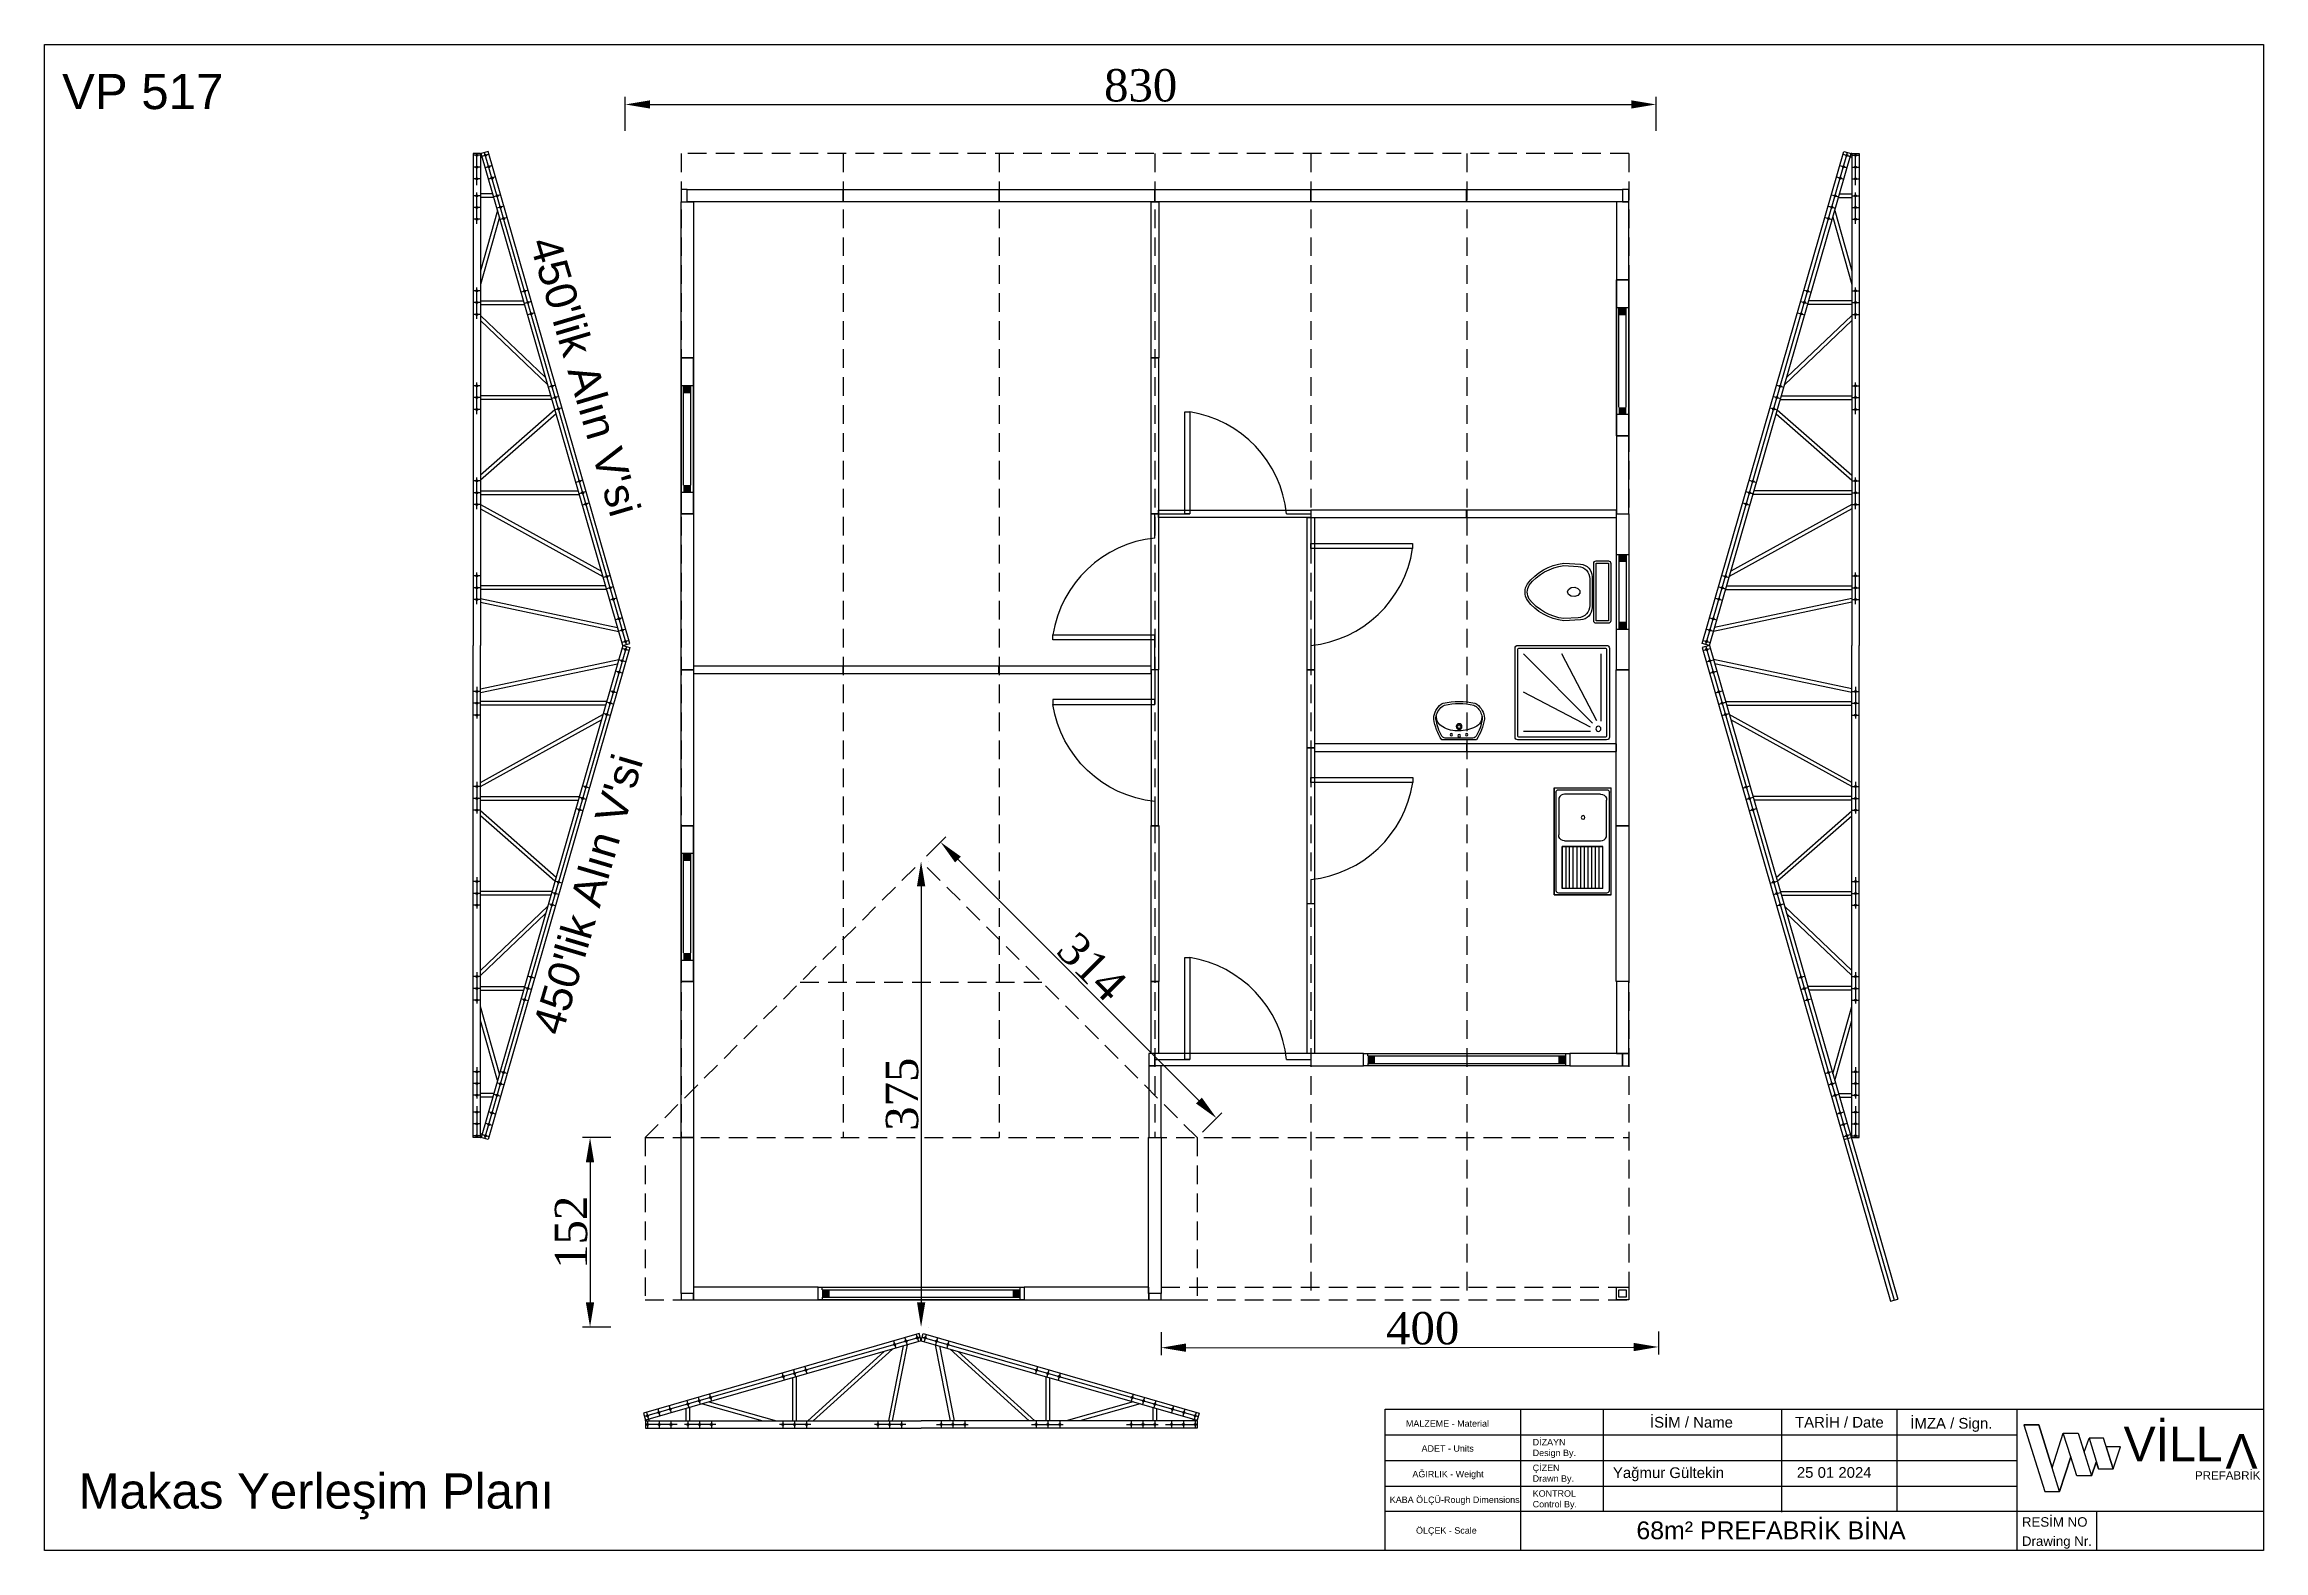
# Model space of a CAD drawing. Header units: millimetres. Extents: x 204298 to 220821, y -217696 to -203281.
# Drawn here: x 208136 to 209923, y -205803 to -204591 of the extents above; entities that cross this region are included whole.
import ezdxf
from ezdxf.enums import TextEntityAlignment as Align

# ---------------------------------------------------------------- set-up
doc = ezdxf.new("R2010")
doc.units = ezdxf.units.MM
doc.header["$MEASUREMENT"] = 0
doc.linetypes.add('DASHED', pattern=[0.75, 0.5, -0.25])
for name, color, linetype in [('1', 250, 'Continuous'), ('Block1', 255, 'Continuous'), ('DUVAR', 7, 'Continuous'), ('KAPI-PEN', 3, 'Continuous'), ('PANO', 11, 'Continuous'), ('TEFRIS', 4, 'Continuous'), ('ZEMİN', 191, 'Continuous'), ('ÖLÇÜLENDİRME', 121, 'Continuous')]:
    doc.layers.add(name, color=color, linetype=linetype)
doc.styles.add('133', font='times.ttf')
doc.styles.get("Standard").update_dxf_attribs({"font": 'arial.ttf'})
doc.dimstyles.new('MAKAS', dxfattribs={"dimscale": 20, "dimtxt": 1.3, "dimasz": 1, "dimexe": 0.3, "dimexo": 0.3, "dimgap": 0.1, "dimtad": 1, "dimrnd": 1, "dimzin": 12, "dimdsep": 46, "dimlunit": 6, "dimtxsty": '133', "dimcen": 0.8, "dimdle": 0.0005, "dimclrd": 4, "dimclre": 6, "dimclrt": 2, "dimazin": 3, "dimtfac": 1, "dimtmove": 0, "dimatfit": 2, "dimldrblk": 'DOTSMALL', "dimfxl": 0, "dimtolj": 1, "dimtzin": 0, "dimarcsym": 0})

msp = doc.modelspace()

# ---------------------------------------------------------------- texts
at = {"linetype": 'Continuous', "lineweight": 25}
for s, height, p in [('VP 517', 28.3356, (208150.207, -204643.358)), ('Makas Yerleşim Planı', 28.33561, (208163.539, -205769.696))]:
    msp.add_text(s, height=height, dxfattribs=at).set_placement(p)
for rotation, p in [(286.480614, (208526.422, -204750.707)), (73.519386, (208552.446, -205390.028))]:
    msp.add_text("450'lik Alın V'si", height=24.93533, rotation=rotation, dxfattribs=at).set_placement(p)
at = {"attachment_point": 1}
for s, insert, char_height in [('{\\f@Arial Unicode MS|b0|i0|c162|p34;VİLL}', (209809.989, -205703.835), 27.72), ('{\\f@Arial Unicode MS|b0|i0|c162|p34;PREFABRİK}', (209867.451, -205739.638), 6.6528)]:
    msp.add_mtext_dynamic_manual_height_columns(s, width=1137.80697, gutter_width=12.5, heights=[297.917], dxfattribs=dict(at, insert=insert, char_height=char_height))
at = {"insert": (209917.825, -205737.487), "char_height": 27.72, "attachment_point": 1, "rotation": 180}
msp.add_mtext_dynamic_manual_height_columns('{\\f@Arial Unicode MS|b0|i0|c162|p34;V}', width=1137.80697, gutter_width=12.5, heights=[297.917], dxfattribs=at)
at = {"layer": '1', "color": 0, "lineweight": 25}
for s, height, p in [('MALZEME - Material', 5.16141, (209232.136, -205703.777)), ('İSİM / Name', 8.60235, (209428.675, -205704.473)), ('TARİH / Date', 8.60235, (209545.421, -205704.465)), ('İMZA / Sign.', 8.60235, (209638.239, -205705.334)), ('ADET - Units', 5.16141, (209244.765, -205723.845)), ('DİZAYN', 5.1614, (209334.227, -205718.814)), ('Design By.', 5.1614, (209334.227, -205727.416)), ('AĞIRLIK - Weight', 5.16141, (209237.387, -205744.49)), ('ÇİZEN', 5.1614, (209334.227, -205739.459)), ('Yağmur Gültekin', 8.60235, (209398.828, -205745.086)), ('KABA ÖLÇÜ-Rough Dimensions', 5.16141, (209219.153, -205765.136)), ('Drawn By.', 5.1614, (209334.227, -205748.062)), ('KONTROL', 5.1614, (209334.227, -205760.105)), ('Control By.', 5.16141, (209334.227, -205768.707)), ('RESİM NO', 7.6465, (209728.118, -205784.263)), ('ÖLÇEK - Scale', 5.16141, (209240.302, -205789.863)), ('Drawing Nr.', 7.64653, (209728.118, -205799.661))]:
    msp.add_text(s, height=height, dxfattribs=at).set_placement(p)
msp.add_text('25 01 2024', height=8.6024, dxfattribs=at).set_placement((209607.052, -205744.902), align=Align.RIGHT)
msp.add_text('68m² PREFABRİK BİNA', height=14.31952, dxfattribs=at).set_placement((209526.105, -205794.317), align=Align.CENTER)

# ---------------------------------------------------------------- blocks, each defined once
blk = doc.blocks.new('110')
blk.add_lwpolyline([(74265.2, -40100.5), (74265.2, -40226), (74275.2, -40226), (74275.2, -40100.5)], close=True)
blk = doc.blocks.new('jyt')
at = {"layer": 'PANO', "color": 1}
for p, q in [((-19934.2, -6827.4), (-19934.2, -6747.4)), ((-19928.2, -6827.4), (-19928.2, -6747.4))]:
    blk.add_line(p, q, dxfattribs=at)
for points in [[(-19926.2, -6747.4), (-19936.2, -6747.4)], [(-19926.2, -6833.4), (-19936.2, -6833.4)]]:
    blk.add_lwpolyline(points, dxfattribs=at)
for points in [[(-19928.2, -6747.4), (-19928.2, -6753.4), (-19934.2, -6747.4), (-19934.2, -6753.4)], [(-19928.2, -6833.4), (-19928.2, -6827.4), (-19934.2, -6833.4), (-19934.2, -6827.4)]]:
    blk.add_solid(points, dxfattribs=at)
blk = doc.blocks.new('jsrfg')
at = {"layer": 'PANO', "color": 1}
for p, q in [((-19485.5, -7182.8), (-19485.5, -7242.8)), ((-19479.5, -7182.8), (-19479.5, -7242.8))]:
    blk.add_line(p, q, dxfattribs=at)
for points in [[(-19487.5, -7182.8), (-19477.5, -7182.8)], [(-19487.5, -7242.8), (-19477.5, -7242.8)]]:
    blk.add_lwpolyline(points, dxfattribs=at)
for points in [[(-19485.5, -7182.8), (-19485.5, -7188.8), (-19479.5, -7182.8), (-19479.5, -7188.8)], [(-19485.5, -7242.8), (-19485.5, -7236.8), (-19479.5, -7242.8), (-19479.5, -7236.8)]]:
    blk.add_solid(points, dxfattribs=at)
blk = doc.blocks.new('113')
for points in [[(74265.2, -40728), (74265.2, -40853.5), (74275.2, -40853.5), (74275.2, -40728)], [(74265.2, -40728), (74265.2, -40853.5), (74275.2, -40853.5), (74275.2, -40728)], [(74275.2, -40853.5), (74275.2, -40728), (74265.2, -40728), (74265.2, -40853.5)]]:
    blk.add_lwpolyline(points, close=True)
at = {"layer": 'KAPI-PEN'}
for points in [[(74270.2, -40728), (74270.2, -40756)], [(74270.2, -40834), (74270.2, -40853.5)]]:
    blk.add_lwpolyline(points, dxfattribs=at)
blk.add_lwpolyline([(74270.2, -40834, -0.341049), (74188.2, -40756), (74270.2, -40756), (74270.2, -40752), (74188.2, -40752), (74188.2, -40756)], format="xyb", dxfattribs=at)
blk = doc.blocks.new('gfj')
at = {"layer": 'Block1', "color": 1}
for p, q in [((-3418.2, -20535), (-3418.2, -20533)), ((-3418.2, -20541), (-3418.2, -20543))]:
    blk.add_line(p, q, dxfattribs=at)
at = {"layer": 'PANO', "color": 1}
for p, q in [((-3418.2, -20535), (-3258.7, -20535)), ((-3418.2, -20541), (-3258.7, -20541))]:
    blk.add_line(p, q, dxfattribs=at)
blk.add_lwpolyline([(-3258.7, -20543), (-3258.7, -20533)], dxfattribs=at)
for points in [[(-3418.2, -20541), (-3412.2, -20541), (-3418.2, -20535), (-3412.2, -20535)], [(-3258.7, -20541), (-3264.7, -20541), (-3258.7, -20535), (-3264.7, -20535)]]:
    blk.add_solid(points, dxfattribs=at)
blk = doc.blocks.new('D')
blk.add_lwpolyline([(69161.3, -39614.6), (69286.8, -39614.6), (69286.8, -39608.6), (69161.3, -39608.6)], close=True)
blk = doc.blocks.new('KAPI')
for points in [[(68907.3, -39991.1), (68907.3, -40116.6), (68913.3, -40116.6), (68913.3, -39991.1)], [(68907.3, -39991.1), (68907.3, -40116.6), (68913.3, -40116.6), (68913.3, -39991.1)], [(68913.3, -40116.6), (68913.3, -39991.1), (68907.3, -39991.1), (68907.3, -40116.6)]]:
    blk.add_lwpolyline(points, close=True)
at = {"layer": 'KAPI-PEN'}
for points in [[(68910.3, -39991.1), (68910.3, -40019.1)], [(68910.3, -40097.1), (68910.3, -40116.6)]]:
    blk.add_lwpolyline(points, dxfattribs=at)
blk.add_lwpolyline([(68910.3, -40097.1, -0.341049), (68828.3, -40019.1), (68910.3, -40019.1), (68910.3, -40015.1), (68828.3, -40015.1), (68828.3, -40019.1)], format="xyb", dxfattribs=at)
blk = doc.blocks.new('EVYE')
at = {"layer": 'TEFRIS'}
for p, q in [((-45.2, 24.7), (40.8, 24.7)), ((-45.2, 24.7), (-45.2, -21.3)), ((-41.7, 23.2), (37.3, 23.2)), ((-35.4, 21, -1.5), (-7.4, 21, -1.5)), ((35.8, 18.1, -1.7), (1.9, 18.1, -1.7)), ((1.9, 18.1, -1.7), (1.9, -14.6, -1.7)), ((35.8, -14.6, -1.7), (35.8, 18.1, -1.7)), ((40.8, 24.7), (40.8, -21.3)), ((-40.2, -12.8, -1.5), (-40.2, 16.2, -1.5)), ((35.8, 15.1, -1.7), (1.9, 15.1, -1.7)), ((35.8, 12.2, -1.7), (1.9, 12.2, -1.7)), ((35.8, 9.2, -1.7), (1.9, 9.2, -1.7)), ((35.8, 6.2, -1.7), (1.9, 6.2, -1.7)), ((35.8, 3.2, -1.7), (1.9, 3.2, -1.7)), ((35.8, 0.3, -1.7), (1.9, 0.3, -1.7)), ((35.8, -2.7, -1.7), (1.9, -2.7, -1.7)), ((35.8, -5.7, -1.7), (1.9, -5.7, -1.7)), ((35.8, -8.6, -1.7), (1.9, -8.6, -1.7)), ((35.8, -11.6, -1.7), (1.9, -11.6, -1.7)), ((35.8, -14.6, -1.7), (1.9, -14.6, -1.7)), ((40.8, -21.3), (-45.2, -21.3)), ((37.3, -19.8), (-41.8, -19.8))]:
    blk.add_line(p, q, dxfattribs=at)
blk.add_circle((-21.4, 1.3, -4.5), 1.49, dxfattribs=at)
for points, invisible_edges in [([(-35.4, 21, -1.5), (-80.6, 20.6, -1.5), (-36.9, 20.8, -1.5)], 3), ([(-36.9, 20.8, -1.5), (-80.6, 20.6, -1.5), (-38.2, 20.1, -1.5)], 3), ([(-38.2, -16.7, -1.5), (-79.5, 21.7, -1.5), (-39.3, -15.6, -1.5)], 3), ([(-39.3, -15.6, -1.5), (-79.5, 21.7, -1.5), (-40, -14.3, -1.5)], 3), ([(-40, -14.3, -1.5), (-79.5, 21.7, -1.5), (-40.2, -12.8, -1.5)], 3), ([(-38.2, 20.1, -1.5), (-79.5, -18.3, -1.5), (-39.3, 19, -1.5)], 3), ([(-39.3, 19, -1.5), (-79.5, -18.3, -1.5), (-40, 17.7, -1.5)], 3), ([(37.3, 23.2), (40.8, 24.7), (-45.2, 24.7)], 13), ([(37.3, 23.2), (-45.2, 24.7), (37.3, 23.2)], 3), ([(-45.2, 24.7), (-41.7, 23.2), (37.3, 23.2)], 13), ([(-43.6, 22), (-45.2, 24.7), (-43.1, 22.6)], 3), ([(-43.7, -17.8), (-45.2, 24.7), (-43.7, 21.2)], 3), ([(-43.1, 22.6), (-45.2, 24.7), (-42.5, 23)], 3), ([(-42.5, 23), (-45.2, 24.7), (-41.8, 23.2)], 3), ([(-43.7, 21.2), (-45.2, 24.7), (-43.7, 21.2)], 3), ([(-43.7, 21.2), (-45.2, 24.7), (-43.6, 22)], 3), ([(-43.7, -17.8), (-45.2, 24.7), (-43.7, -17.8)], 3), ([(-41.8, 23.2), (40.8, 24.7), (-41.7, 23.2)], 3), ([(-7.4, 21, -1.5), (37.8, 20.6, -1.5), (-5.9, 20.8, -1.5)], 3), ([(-5.9, 20.8, -1.5), (37.8, 20.6, -1.5), (-4.6, 20.1, -1.5)], 3), ([(-4.6, -16.7, -1.5), (36.7, 21.7, -1.5), (-3.5, -15.6, -1.5)], 3), ([(-4.6, 20.1, -1.5), (36.7, -18.3, -1.5), (-3.5, 19, -1.5)], 3), ([(-3.5, -15.6, -1.5), (36.7, 21.7, -1.5), (-2.9, -14.3, -1.5)], 3), ([(-3.5, 19, -1.5), (36.7, -18.3, -1.5), (-2.9, 17.7, -1.5)], 3), ([(-2.9, -14.3, -1.5), (36.7, 21.7, -1.5), (-2.6, -12.8, -1.5)], 3), ([(-2.6, -12.8, -1.5), (36.7, 21.7, -1.5), (-2.6, 16.2, -1.5)], 3), ([(1.9, -14.6, -1.7), (1.9, 18.1, -1.7), (35.8, 18.1, -1.7)], 12), ([(38.1, 23), (40.8, 24.7), (37.3, 23.2)], 3), ([(38.7, 22.6), (40.8, 24.7), (38.1, 23)], 3), ([(39.1, 22), (40.8, 24.7), (38.7, 22.6)], 3), ([(39.3, 21.2), (40.8, 24.7), (39.1, 22)], 3), ([(39.3, -17.8), (40.8, -21.3), (40.8, 24.7)], 13), ([(39.3, -17.8), (40.8, 24.7), (39.3, -17.8)], 3), ([(39.3, -17.8), (40.8, 24.7), (39.3, 21.2)], 3), ([(39.3, 21.2), (40.8, 24.7), (39.3, 21.2)], 3), ([(-40, 17.7, -1.5), (-79.5, -18.3, -1.5), (-40.2, 16.2, -1.5)], 3), ([(-2.9, 17.7, -1.5), (36.7, -18.3, -1.5), (-2.6, 16.2, -1.5)], 3), ([(-36.9, -17.4, -1.5), (-80.6, -17.2, -1.5), (-38.2, -16.7, -1.5)], 3), ([(-35.4, -17.6, -1.5), (-80.6, -17.2, -1.5), (-36.9, -17.4, -1.5)], 3), ([(-43.6, -18.6), (-45.2, -21.3), (-43.7, -17.8)], 3), ([(-35.4, -17.6, -1.5), (37.7, -17.6, -1.5), (-7.4, -17.6, -1.5)], 3), ([(-7.4, -17.6, -1.5), (37.8, -17.2, -1.5), (-5.9, -17.4, -1.5)], 3), ([(-5.9, -17.4, -1.5), (37.8, -17.2, -1.5), (-4.6, -16.7, -1.5)], 3), ([(39.1, -18.6), (40.8, -21.3), (39.3, -17.8)], 3), ([(-43.1, -19.2), (-45.2, -21.3), (-43.6, -18.6)], 3), ([(-42.5, -19.6), (-45.2, -21.3), (-43.1, -19.2)], 3), ([(-41.8, -19.8), (-45.2, -21.3), (-42.5, -19.6)], 3), ([(-41.7, -19.8), (-45.2, -21.3), (-41.8, -19.8)], 3), ([(37.3, -19.8), (40.8, -21.3), (38.1, -19.6)], 3), ([(37.3, -19.8), (40.8, -21.3), (37.3, -19.8)], 3), ([(38.1, -19.6), (40.8, -21.3), (38.7, -19.2)], 3), ([(38.7, -19.2), (40.8, -21.3), (39.1, -18.6)], 3)]:
    blk.add_3dface(points, dxfattribs=dict(at, invisible_edges=invisible_edges))
blk = doc.blocks.new('DUS')
at = {"layer": 'TEFRIS'}
for p, q in [((-1.6, 0.7), (-73.1, 0.7)), ((-75.3, -1.6), (-75.3, -73.1)), ((-73.1, -2.4), (-73.1, -72.3)), ((-2.4, -1.6), (-72.3, -1.6)), ((-14.5, -6.2), (-68.5, -6.2)), ((-14.6, -9.6), (-68.5, -37.7)), ((-12.9, -12.9), (-68.5, -68.5)), ((-9.6, -14.6), (-37.7, -68.5)), ((-6.2, -68.5), (-6.2, -14.5)), ((-1.6, -72.3), (-1.6, -2.4)), ((0.7, -73.1), (0.7, -1.6)), ((-73.1, -75.3), (-1.6, -75.3)), ((-72.3, -73.1), (-2.4, -73.1))]:
    blk.add_line(p, q, dxfattribs=at)
blk.add_circle((-8.2, -8.2), 2.03, dxfattribs=at)
for centre, radius, start, end in [((-73.1, -1.6), 2.28, 90, 180), ((-1.6, -1.6), 2.28, 0, 90), ((-72.3, -2.4), 0.76, 90, 180), ((-2.4, -2.4), 0.76, 360, 90), ((-73.1, -73.1), 2.28, 180, 270), ((-72.3, -72.3), 0.76, 180, 270), ((-2.4, -72.3), 0.76, 270, 0), ((-1.6, -73.1), 2.28, 270, 360)]:
    blk.add_arc(centre, radius, start, end, dxfattribs=at)
blk = doc.blocks.new('KLOZET')
at = {"layer": 'TEFRIS'}
for p, q in [((-15, 12.4), (-13.8, 12.4)), ((-15, -12.4), (-13.8, -12.4))]:
    blk.add_line(p, q, dxfattribs=at)
for points in [[(-67.2, -6.6, 0.199825), (-37.9, -23.2), (-24.4, -22.4, 0.397632), (-15, -12.4), (-15, 12.4, 0.397632), (-24.4, 22.4), (-37.9, 23.2, 0.199825), (-67.2, 6.6, 0.284389)], [(-37.8, -21.3), (-26.4, -20.7, 0.398989), (-16.9, -10.7), (-16.9, 10.7, 0.398989), (-26.4, 20.7), (-37.8, 21.3, 0.197715), (-65.7, 5.6, 0.284389), (-65.7, -5.6, 0.197715)], [(-2, -25.1, 0.414214), (0, -23.1), (0, 23.1, 0.414214), (-2, 25.1), (-11.8, 25.1, 0.414214), (-13.8, 23.1), (-13.8, -23.1, 0.414214), (-11.8, -25.1)]]:
    blk.add_lwpolyline(points, format="xyb", close=True, dxfattribs=at)
blk.add_lwpolyline([(-11.9, -23.2), (-1.9, -23.2), (-1.9, 23.2), (-11.9, 23.2)], close=True, dxfattribs=at)
at = {"layer": 'TEFRIS', "linetype": 'Continuous'}
blk.add_polyline3d([(-35, -0.1, 0), (-34.2, -2.2, 0), (-32, -3.6, 0), (-29.1, -3.9, 0), (-26.5, -3, 0), (-24.9, -1.2, 0), (-24.9, 0.9, 0), (-26.5, 2.7, 0), (-29.1, 3.6, 0), (-32, 3.3, 0), (-34.2, 1.9, 0), (-35, -0.1, 0)], dxfattribs=at)
blk = doc.blocks.new('LAVABO')
at = {"layer": 'TEFRIS'}
for points in [[(13.9, 0, 0.112842), (20.4, 16.5, 0.051406), (20.4, 17.4, 0.218961), (14.4, 28.5, 0.113197), (12.7, 29.3, 0.122001), (-12.7, 29.3, 0.113197), (-14.4, 28.5, 0.218961), (-20.4, 17.4, 0.051406), (-20.4, 16.5, 0.112842), (-13.9, 0)], [(10, 1.2, 0.248162), (13.8, 2.8, 0.097547), (18.6, 16.6, 0.057084), (18.6, 17.5, 0.205938), (13.7, 26.7, 0.12541), (11.8, 27.7, 0.11725), (-11.8, 27.7, 0.12541), (-13.7, 26.7, 0.174088), (-18.3, 19.3, 0.114282), (-18.6, 16.6, 0.097547), (-13.8, 2.8, 0.248162), (-10, 1.2)]]:
    blk.add_lwpolyline(points, format="xyb", close=True, dxfattribs=at)
blk.add_lwpolyline([(-18.3, 19.3, 0.321438), (-13.2, 10.3, 0.098457), (0, 7.1, 0.139763), (13.2, 10.3, 0.277065), (18.3, 19.3)], format="xyb", dxfattribs=at)
for centre, radius in [((-6.2, 4), 0.923), ((0, 10.5), 2.31), ((0, 10.5), 1.42), ((0, 3.2), 1.08), ((6.2, 4), 0.923)]:
    blk.add_circle(centre, radius, dxfattribs=at)
blk = doc.blocks.new('*D7383')
at = {"layer": 'Defpoints', "color": 0}
for p in [(209433.6, -204639.6), (208603.6, -204666.9), (209433.6, -204666.9)]:
    blk.add_point(p, dxfattribs=at)
at = {"layer": 'DUVAR', "color": 6, "lineweight": -2}
for p, q in [((208603.6, -204660.9), (208603.6, -204633.6)), ((209433.6, -204660.9), (209433.6, -204633.6))]:
    blk.add_line(p, q, dxfattribs=at)
at = {"layer": 'DUVAR', "color": 4, "lineweight": -2}
blk.add_line((208623.6, -204639.6), (209413.6, -204639.6), dxfattribs=at)
at = {"layer": 'DUVAR', "color": 4}
for points in [[(208623.6, -204636.3), (208623.6, -204642.9), (208603.6, -204639.6)], [(209413.6, -204642.9), (209413.6, -204636.3), (209433.6, -204639.6)]]:
    blk.add_solid(points, dxfattribs=at)
at = {"layer": 'DUVAR', "color": 2, "insert": (209018.6, -204624.4), "char_height": 26, "attachment_point": 5, "style": '133'}
blk.add_mtext('\\A1;830', dxfattribs=at)
blk = doc.blocks.new('_DotSmall')
at = {"color": 0, "linetype": 'ByBlock', "const_width": 0.5}
blk.add_lwpolyline([(-0.0625, 0, 1), (0.0625, 0, 1)], format="xyb", close=True, dxfattribs=at)
blk = doc.blocks.new('*D7384')
at = {"layer": 'Defpoints', "color": 0}
for p in [(208841.8, -205248.8), (209079.7, -205455.5), (209064.1, -205471.1)]:
    blk.add_point(p, dxfattribs=at)
at = {"layer": 'DUVAR', "color": 6, "lineweight": -2}
for p, q in [((208846.1, -205244.6), (208861.7, -205229)), ((209068.3, -205466.8), (209083.9, -205451.2))]:
    blk.add_line(p, q, dxfattribs=at)
at = {"layer": 'DUVAR', "color": 4, "lineweight": -2}
blk.add_line((208871.6, -205247.3), (209065.5, -205441.3), dxfattribs=at)
at = {"layer": 'DUVAR', "color": 4}
for points in [[(208873.9, -205245), (208869.2, -205249.7), (208857.4, -205233.2)], [(209063.2, -205443.7), (209067.9, -205439), (209079.7, -205455.5)]]:
    blk.add_solid(points, dxfattribs=at)
at = {"layer": 'DUVAR', "color": 2, "insert": (208979.3, -205333.6), "char_height": 26, "attachment_point": 5, "rotation": 315, "style": '133'}
blk.add_mtext('\\A1;314', dxfattribs=at)
blk = doc.blocks.new('*D7385')
at = {"layer": 'Defpoints', "color": 0}
for p in [(208841.8, -205248.8), (208841.8, -205623.6), (208841.8, -205623.6)]:
    blk.add_point(p, dxfattribs=at)
at = {"layer": 'DUVAR', "color": 6, "lineweight": -2}
for p, q in [((208847.8, -205248.8), (208847.8, -205248.8)), ((208847.8, -205623.6), (208847.8, -205623.6))]:
    blk.add_line(p, q, dxfattribs=at)
at = {"layer": 'DUVAR', "color": 4, "lineweight": -2}
blk.add_line((208841.8, -205268.8), (208841.8, -205603.6), dxfattribs=at)
at = {"layer": 'DUVAR', "color": 4}
for points in [[(208845.2, -205268.8), (208838.5, -205268.8), (208841.8, -205248.8)], [(208838.5, -205603.6), (208845.2, -205603.6), (208841.8, -205623.6)]]:
    blk.add_solid(points, dxfattribs=at)
at = {"layer": 'DUVAR', "color": 2, "insert": (208826.6, -205436.2), "char_height": 26, "attachment_point": 5, "rotation": 90, "style": '133'}
blk.add_mtext('\\A1;375', dxfattribs=at)
blk = doc.blocks.new('*D7386')
at = {"layer": 'Defpoints', "color": 0}
for p in [(208598.1, -205471.1), (208575.3, -205623.6), (208598.1, -205623.6)]:
    blk.add_point(p, dxfattribs=at)
at = {"layer": 'DUVAR', "color": 6, "lineweight": -2}
for p, q in [((208592.1, -205471.1), (208569.3, -205471.1)), ((208592.1, -205623.6), (208569.3, -205623.6))]:
    blk.add_line(p, q, dxfattribs=at)
at = {"layer": 'DUVAR', "color": 4, "lineweight": -2}
blk.add_line((208575.3, -205491.1), (208575.3, -205603.6), dxfattribs=at)
at = {"layer": 'DUVAR', "color": 4}
for points in [[(208578.6, -205491.1), (208571.9, -205491.1), (208575.3, -205471.1)], [(208571.9, -205603.6), (208578.6, -205603.6), (208575.3, -205623.6)]]:
    blk.add_solid(points, dxfattribs=at)
at = {"layer": 'DUVAR', "color": 2, "insert": (208560.1, -205547.3), "char_height": 26, "attachment_point": 5, "rotation": 90, "style": '133'}
blk.add_mtext('\\A1;152', dxfattribs=at)
blk = doc.blocks.new('*D7387')
at = {"layer": 'Defpoints', "color": 0}
for p in [(209035.1, -205621.7), (209435.4, -205621.1), (209435.4, -205639.6)]:
    blk.add_point(p, dxfattribs=at)
at = {"layer": 'DUVAR', "color": 6, "lineweight": -2}
for p, q in [((209035.1, -205627.7), (209035.1, -205646.2)), ((209435.4, -205627.1), (209435.5, -205645.6))]:
    blk.add_line(p, q, dxfattribs=at)
at = {"layer": 'DUVAR', "color": 4, "lineweight": -2}
blk.add_line((209055.1, -205640.2), (209415.4, -205639.7), dxfattribs=at)
at = {"layer": 'DUVAR', "color": 4}
for points in [[(209055.1, -205636.8), (209055.1, -205643.5), (209035.1, -205640.2)], [(209415.4, -205643), (209415.4, -205636.3), (209435.4, -205639.6)]]:
    blk.add_solid(points, dxfattribs=at)
at = {"layer": 'DUVAR', "color": 2, "insert": (209245.7, -205624.7), "char_height": 26, "attachment_point": 5, "rotation": 0.0789, "style": '133'}
blk.add_mtext('\\A1;400', dxfattribs=at)

# ---------------------------------------------------------------- dimensions: what is measured, and where the dimension line sits
at = {"layer": 'DUVAR', "color": 1}
for p1, p2, distance, picture, middle in [((208603.571, -204666.946), (209433.571, -204666.946), 27.357, '*D7383', (209018.571, -204624.394)), ((208841.821, -205248.81), (209064.071, -205471.06), 22.066, '*D7384', (208979.294, -205333.588)), ((208841.821, -205248.81), (208841.821, -205623.56), 0, '*D7385', (208826.587, -205436.185)), ((208598.111, -205471.06), (208598.111, -205623.56), -22.845, '*D7386', (208560.071, -205547.31))]:
    dim = msp.add_aligned_dim(p1=p1, p2=p2, distance=distance, dimstyle='MAKAS', dxfattribs=at)
    dim.commit()
    dim.dimension.update_dxf_attribs({"geometry": picture, "text_midpoint": middle})
dim = msp.add_linear_dim(base=(209435.442, -205639.645), p1=(209035.071, -205621.699), p2=(209435.417, -205621.148), angle=0.078883, dimstyle='MAKAS', dxfattribs=at)
dim.commit()
dim.dimension.update_dxf_attribs({"geometry": '*D7387', "text_midpoint": (209245.762, -205639.906), "dimtype": 161})

# ---------------------------------------------------------------- linework, layer by layer
at = {"linetype": 'Continuous', "lineweight": 25}
msp.add_line((209922.706, -205772.148), (209215.402, -205772.148), dxfattribs=at)
at = {"color": 254, "linetype": 'Continuous', "lineweight": 25, "ltscale": 1}
for p, q in [((209922.706, -205772.148), (209723.896, -205772.148)), ((209788.168, -205772.148), (209788.168, -205803.483))]:
    msp.add_line(p, q, dxfattribs=at)
at = {"color": 2}
for points in [[(209922.706, -205803.483), (208135.971, -205803.483), (208135.971, -204591.282), (209922.706, -204591.282)], [(209215.402, -205689.566), (209922.706, -205689.566), (209922.706, -205803.483), (209215.402, -205803.483)]]:
    msp.add_lwpolyline(points, close=True, dxfattribs=at)
for points in [[(209411.571, -204780.81), (209411.571, -204718.06), (209401.571, -204718.06), (209401.571, -204780.81)], [(209401.571, -204906.31), (209401.571, -204780.81), (209411.571, -204780.81), (209411.571, -204906.31)], [(209401.571, -204906.31), (209401.571, -204780.81), (209411.571, -204780.81), (209411.571, -204906.31)], [(209401.571, -204906.31), (209401.571, -204780.81), (209411.571, -204780.81), (209411.571, -204906.31)], [(209411.571, -204906.31), (209411.571, -204780.81), (209401.571, -204780.81), (209401.571, -204906.31)], [(208648.571, -204969.06), (208648.571, -204843.56), (208658.571, -204843.56), (208658.571, -204969.06)], [(208648.571, -204969.06), (208648.571, -204843.56), (208658.571, -204843.56), (208658.571, -204969.06)], [(208648.571, -204969.06), (208648.571, -204843.56), (208658.571, -204843.56), (208658.571, -204969.06)], [(208658.571, -204969.06), (208658.571, -204843.56), (208648.571, -204843.56), (208648.571, -204969.06)], [(209411.571, -204969.06), (209411.571, -204906.31), (209401.571, -204906.31), (209401.571, -204969.06)], [(209033.053, -204966.06), (209155.571, -204966.06), (209155.571, -204972.06), (209033.053, -204972.06)], [(209033.053, -204966.06), (209155.571, -204966.06), (209155.571, -204972.06), (209033.053, -204972.06)], [(209155.571, -204972.06), (209033.053, -204972.06), (209033.053, -204966.06), (209155.571, -204966.06)], [(209158.571, -204972.06), (209158.571, -205094.56), (209152.571, -205094.56), (209152.571, -204972.06)], [(209158.571, -204972.06), (209158.571, -205094.56), (209152.571, -205094.56), (209152.571, -204972.06)], [(209152.571, -205094.56), (209152.571, -204972.06), (209158.571, -204972.06), (209158.571, -205094.56)], [(209281.071, -204972.06), (209401.571, -204972.06), (209401.571, -204966.06), (209281.071, -204966.06)], [(209411.571, -204969.06), (209411.571, -205094.56), (209401.571, -205094.56), (209401.571, -204969.06)], [(209401.571, -205094.56), (209401.571, -204969.06), (209411.571, -204969.06), (209411.571, -205094.56)], [(208658.571, -205097.56), (208779.071, -205097.56), (208779.071, -205091.56), (208658.571, -205091.56)], [(208904.571, -205097.56), (209027.071, -205097.56), (209027.071, -205091.56), (208904.571, -205091.56)], [(209158.571, -205094.56), (209158.571, -205157.31), (209152.571, -205157.31), (209152.571, -205094.56)], [(209158.571, -205160.31), (209281.071, -205160.31), (209281.071, -205154.31), (209158.571, -205154.31)], [(209281.071, -205160.31), (209401.571, -205160.31), (209401.571, -205154.31), (209281.071, -205154.31)], [(208648.571, -205345.56), (208648.571, -205220.06), (208658.571, -205220.06), (208658.571, -205345.56)], [(208648.571, -205345.56), (208648.571, -205220.06), (208658.571, -205220.06), (208658.571, -205345.56)], [(208648.571, -205345.56), (208648.571, -205220.06), (208658.571, -205220.06), (208658.571, -205345.56)], [(208658.571, -205345.56), (208658.571, -205220.06), (208648.571, -205220.06), (208648.571, -205345.56)], [(209158.571, -205282.81), (209158.571, -205403.31), (209152.571, -205403.31), (209152.571, -205282.81)], [(209033.071, -205345.56), (209033.071, -205403.31), (209027.071, -205403.31), (209027.071, -205345.56)], [(209411.571, -205403.31), (209411.571, -205345.56), (209401.571, -205345.56), (209401.571, -205403.31)], [(209035.071, -205471.06), (209035.071, -205413.31), (209025.071, -205413.31), (209025.071, -205471.06)], [(209155.571, -205413.31), (209198.071, -205413.31), (209198.071, -205403.31), (209155.571, -205403.31)], [(209364.071, -205413.31), (209198.071, -205413.31), (209198.071, -205403.31), (209364.071, -205403.31)], [(209364.071, -205413.31), (209406.571, -205413.31), (209406.571, -205403.31), (209364.071, -205403.31)], [(208658.571, -205601.56), (208758.821, -205601.56), (208758.821, -205591.56), (208658.571, -205591.56)], [(208924.821, -205601.56), (208758.821, -205601.56), (208758.821, -205591.56), (208924.821, -205591.56)], [(208924.821, -205601.56), (209025.071, -205601.56), (209025.071, -205591.56), (208924.821, -205591.56)]]:
    msp.add_lwpolyline(points, close=True)
msp.add_lwpolyline([(209729.644, -205702.188), (209746.545, -205755.851), (209758.314, -205755.851), (209741.691, -205702.188), (209729.644, -205702.188), (209741.691, -205702.188), (209752.475, -205737.003), (209761.403, -205708.899), (209773.465, -205708.899), (209784.204, -205743.299), (209772.288, -205743.299), (209767.419, -205727.911), (209758.314, -205755.851), (209767.419, -205727.911), (209761.403, -205708.899), (209773.465, -205708.899), (209778.301, -205724.39), (209782.144, -205713.016), (209789.646, -205737.566), (209788.005, -205732.195), (209784.204, -205743.299), (209788.005, -205732.195), (209789.646, -205737.566), (209801.709, -205737.566), (209807.446, -205719.925), (209796.001, -205719.925), (209801.709, -205737.566), (209793.765, -205713.016), (209782.144, -205713.016)])
at = {"layer": '1', "color": 7, "linetype": 'Continuous', "lineweight": 25, "ltscale": 1}
for p, q in [((209324.651, -205803.483), (209324.651, -205689.566)), ((209723.896, -205689.566), (209723.896, -205803.483))]:
    msp.add_line(p, q, dxfattribs=at)
at = {"layer": '1', "color": 254, "linetype": 'Continuous', "lineweight": 25, "ltscale": 1, "flags": 128}
for points in [[(209390.89, -205689.566), (209390.89, -205772.148), (209390.89, -205772.148)], [(209534.527, -205689.566), (209534.527, -205772.675)], [(209627.454, -205689.566), (209627.454, -205772.148)]]:
    msp.add_lwpolyline(points, dxfattribs=at)
at = {"layer": '1', "color": 255, "linetype": 'Continuous', "lineweight": 25, "ltscale": 1, "flags": 128}
for points in [[(209215.402, -205710.211), (209390.89, -205710.211), (209534.527, -205710.211), (209593.045, -205710.211), (209723.896, -205710.211)], [(209215.402, -205730.857), (209390.89, -205730.857), (209534.527, -205730.857), (209593.045, -205730.857), (209723.896, -205730.857)], [(209215.402, -205751.503), (209390.89, -205751.503), (209534.527, -205751.503), (209593.045, -205751.503), (209723.896, -205751.503)]]:
    msp.add_lwpolyline(points, dxfattribs=at)
at = {"layer": 'Block1', "color": 1}
for p, q in [((208481.098, -204679.06), (208481.098, -205075.06)), ((208487.098, -204679.06), (208481.098, -204679.06)), ((208487.098, -204679.06), (208487.098, -205075.06)), ((208487.098, -204679.06), (208487.543, -204679.06)), ((208487.098, -204682.06), (208488.408, -204682.06)), ((208493.309, -204677.399), (208487.543, -204679.06)), ((208601.666, -205075.06), (208487.543, -204679.06)), ((208607.432, -205073.399), (208493.309, -204677.399)), ((209470.731, -205073.399), (209584.854, -204677.399)), ((209476.497, -205075.06), (209590.619, -204679.06)), ((209584.854, -204677.399), (209590.619, -204679.06)), ((209591.065, -204682.06), (209589.755, -204682.06)), ((209591.065, -204679.06), (209590.619, -204679.06)), ((209591.065, -204679.06), (209591.065, -205075.06)), ((209591.065, -204679.06), (209597.065, -204679.06)), ((209597.065, -204679.06), (209597.065, -205075.06)), ((208496.91, -204711.56), (208487.098, -204711.56)), ((208497.774, -204714.56), (208487.098, -204714.56)), ((209580.389, -204714.56), (209591.065, -204714.56)), ((209581.253, -204711.56), (209591.065, -204711.56)), ((208500.763, -204724.931), (208487.098, -204773.394)), ((208502.338, -204730.398), (208487.098, -204784.448)), ((209575.824, -204730.398), (209591.065, -204784.448)), ((209577.4, -204724.931), (209591.065, -204773.394)), ((208487.098, -204797.56), (208521.694, -204797.56)), ((208487.098, -204800.56), (208522.558, -204800.56)), ((208487.098, -204809.352), (208539.53, -204859.452)), ((209591.065, -204809.352), (209538.633, -204859.452)), ((209591.065, -204800.56), (209555.604, -204800.56)), ((209591.065, -204797.56), (209556.469, -204797.56)), ((208487.098, -204813.502), (208541.18, -204865.178)), ((209591.065, -204813.502), (209536.982, -204865.178)), ((208543.74, -204874.06), (208487.098, -204874.06)), ((208544.605, -204877.06), (208487.098, -204877.06)), ((209533.558, -204877.06), (209591.065, -204877.06)), ((209534.423, -204874.06), (209591.065, -204874.06)), ((208546.975, -204885.285), (208487.098, -204937.926)), ((208547.894, -204888.472), (208487.098, -204941.92)), ((209530.269, -204888.472), (209591.065, -204941.92)), ((209531.188, -204885.285), (209591.065, -204937.926)), ((208487.098, -204950.56), (208565.787, -204950.56)), ((208487.098, -204953.56), (208566.651, -204953.56)), ((209591.065, -204953.56), (209511.512, -204953.56)), ((209591.065, -204950.56), (209512.376, -204950.56)), ((208487.098, -204961.505), (208584.455, -205015.339)), ((208487.098, -204964.933), (208585.63, -205019.417)), ((209591.065, -204964.933), (209492.532, -205019.417)), ((209591.065, -204961.505), (209493.708, -205015.339)), ((208587.833, -205027.06), (208487.098, -205027.06)), ((209490.33, -205027.06), (209591.065, -205027.06)), ((208588.698, -205030.06), (208487.098, -205030.06)), ((209489.465, -205030.06), (209591.065, -205030.06)), ((208481.098, -205471.06), (208481.098, -205075.06)), ((208487.098, -205471.06), (208487.098, -205075.06)), ((208601.666, -205075.06), (208487.543, -205471.06)), ((208607.432, -205076.722), (208493.309, -205472.722)), ((208601.666, -205075.06), (208607.432, -205073.399)), ((208601.666, -205075.06), (208607.432, -205076.722)), ((209476.497, -205075.06), (209470.731, -205073.399)), ((209476.497, -205075.06), (209470.731, -205076.722)), ((209470.731, -205076.722), (209622.319, -205602.722)), ((209476.497, -205075.06), (209628.084, -205601.06)), ((209591.065, -205471.06), (209591.065, -205075.06)), ((209597.065, -205471.06), (209597.065, -205075.06)), ((208588.698, -205120.061), (208487.098, -205120.061)), ((208587.833, -205123.061), (208487.098, -205123.061)), ((208487.098, -205185.188), (208585.63, -205130.704)), ((208487.098, -205188.616), (208584.455, -205134.782)), ((209489.465, -205120.061), (209591.065, -205120.061)), ((209490.33, -205123.061), (209591.065, -205123.061)), ((209591.065, -205185.188), (209492.532, -205130.704)), ((209591.065, -205188.616), (209493.708, -205134.782)), ((208487.098, -205196.561), (208566.651, -205196.56)), ((208487.098, -205199.561), (208565.787, -205199.56)), ((209591.065, -205196.561), (209511.512, -205196.56)), ((209591.065, -205199.561), (209512.376, -205199.56)), ((208547.894, -205261.649), (208487.098, -205208.201)), ((208546.975, -205264.836), (208487.098, -205212.195)), ((209530.269, -205261.649), (209591.065, -205208.201)), ((209531.188, -205264.836), (209591.065, -205212.195)), ((208544.605, -205273.06), (208487.098, -205273.06)), ((208543.74, -205276.06), (208487.098, -205276.06)), ((209533.558, -205273.06), (209591.065, -205273.06)), ((209534.423, -205276.06), (209591.065, -205276.06)), ((208487.098, -205336.619), (208541.18, -205284.943)), ((208487.098, -205340.769), (208539.53, -205290.669)), ((209591.065, -205336.619), (209536.982, -205284.943)), ((209591.065, -205340.769), (209538.633, -205290.669)), ((208487.098, -205349.56), (208522.558, -205349.56)), ((208487.098, -205352.56), (208521.694, -205352.56)), ((208502.338, -205419.723), (208487.098, -205365.673)), ((209591.065, -205349.56), (209555.604, -205349.56)), ((209591.065, -205352.56), (209556.469, -205352.56)), ((209575.824, -205419.723), (209591.065, -205365.673)), ((208500.763, -205425.189), (208487.098, -205376.727)), ((209577.4, -205425.189), (209591.065, -205376.727)), ((208497.774, -205435.56), (208487.098, -205435.56)), ((208496.91, -205438.56), (208487.098, -205438.56)), ((209580.389, -205435.56), (209591.065, -205435.56)), ((209581.253, -205438.56), (209591.065, -205438.56)), ((208487.098, -205471.06), (208481.098, -205471.06)), ((208487.098, -205468.06), (208488.408, -205468.06)), ((208487.098, -205471.06), (208487.543, -205471.06)), ((208493.309, -205472.722), (208487.543, -205471.06)), ((209584.854, -205472.722), (209590.619, -205471.06)), ((209591.065, -205468.06), (209589.755, -205468.06)), ((209591.065, -205471.06), (209590.619, -205471.06)), ((209591.065, -205471.06), (209597.065, -205471.06)), ((209622.319, -205602.722), (209628.084, -205601.06)), ((208840.302, -205628.819), (208618.302, -205692.797)), ((208841.964, -205634.585), (208619.964, -205698.563)), ((208841.964, -205634.585), (208840.302, -205628.819)), ((208841.964, -205634.585), (208843.625, -205628.819)), ((208841.964, -205634.585), (209063.964, -205698.563)), ((208843.625, -205628.819), (209065.625, -205692.797)), ((208738.464, -205699.008), (208738.464, -205664.412)), ((208741.464, -205699.008), (208741.464, -205663.548)), ((208942.464, -205699.008), (208942.464, -205663.548)), ((208945.464, -205699.008), (208945.464, -205664.412)), ((208655.464, -205688.332), (208655.464, -205699.008)), ((208665.835, -205685.343), (208714.297, -205699.008)), ((208671.302, -205683.768), (208725.352, -205699.008)), ((209012.626, -205683.768), (208958.576, -205699.008)), ((209018.093, -205685.343), (208969.63, -205699.008)), ((209028.464, -205688.332), (209028.464, -205699.008)), ((208618.302, -205692.797), (208619.964, -205698.563)), ((208619.964, -205699.008), (208619.964, -205698.563)), ((208619.964, -205699.008), (208841.964, -205699.008)), ((208619.964, -205699.008), (208619.964, -205705.008)), ((208619.964, -205705.008), (208841.964, -205705.008)), ((208622.964, -205699.008), (208622.964, -205697.698)), ((208652.464, -205689.196), (208652.464, -205699.008)), ((209063.964, -205699.008), (208841.964, -205699.008)), ((209063.964, -205705.008), (208841.964, -205705.008)), ((209031.464, -205689.196), (209031.464, -205699.008)), ((209060.964, -205699.008), (209060.964, -205697.698)), ((209065.625, -205692.797), (209063.964, -205698.563)), ((209063.964, -205699.008), (209063.964, -205698.563)), ((209063.964, -205699.008), (209063.964, -205705.008))]:
    msp.add_line(p, q, dxfattribs=at)
at = {"layer": 'Block1', "color": 2}
for p, q in [((208487.098, -204680.56), (208481.098, -204680.56)), ((208493.98, -204679.73), (208488.215, -204681.391)), ((208604.549, -205074.23), (208490.426, -204678.23)), ((209473.614, -205074.23), (209587.737, -204678.23)), ((209584.182, -204679.73), (209589.948, -204681.391)), ((209591.065, -204680.56), (209597.065, -204680.56)), ((208487.098, -204690.06), (208481.098, -204690.06)), ((208487.098, -204699.56), (208481.098, -204699.56)), ((208496.611, -204688.858), (208490.846, -204690.52)), ((208499.242, -204697.987), (208493.477, -204699.648)), ((209578.921, -204697.987), (209584.686, -204699.648)), ((209581.552, -204688.858), (209587.317, -204690.52)), ((209591.065, -204690.06), (209597.065, -204690.06)), ((209591.065, -204699.56), (209597.065, -204699.56)), ((208487.098, -204713.06), (208481.098, -204713.06)), ((208487.098, -204722.56), (208481.098, -204722.56)), ((208503.347, -204712.23), (208497.581, -204713.891)), ((208505.977, -204721.358), (208500.212, -204723.02)), ((209572.185, -204721.358), (209577.951, -204723.02)), ((209574.816, -204712.23), (209580.582, -204713.891)), ((209591.065, -204713.06), (209597.065, -204713.06)), ((209591.065, -204722.56), (209597.065, -204722.56)), ((208487.098, -204732.06), (208481.098, -204732.06)), ((208508.608, -204730.487), (208502.843, -204732.148)), ((209569.555, -204730.487), (209575.32, -204732.148)), ((209591.065, -204732.06), (209597.065, -204732.06)), ((208487.098, -204789.56), (208481.098, -204789.56)), ((208525.5, -204789.101), (208519.735, -204790.763)), ((209552.663, -204789.101), (209558.428, -204790.763)), ((209591.065, -204789.56), (209597.065, -204789.56)), ((208487.098, -204799.06), (208481.098, -204799.06)), ((208487.098, -204808.56), (208481.098, -204808.56)), ((208528.131, -204798.23), (208522.365, -204799.891)), ((208530.762, -204807.358), (208524.996, -204809.02)), ((209547.401, -204807.358), (209553.167, -204809.02)), ((209550.032, -204798.23), (209555.797, -204799.891)), ((209591.065, -204799.06), (209597.065, -204799.06)), ((209591.065, -204808.56), (209597.065, -204808.56)), ((208487.098, -204866.06), (208481.098, -204866.06)), ((208547.547, -204865.601), (208541.781, -204867.263)), ((209530.616, -204865.601), (209536.382, -204867.263)), ((209591.065, -204866.06), (209597.065, -204866.06)), ((208487.098, -204875.56), (208481.098, -204875.56)), ((208550.177, -204874.729), (208544.412, -204876.391)), ((208552.808, -204883.858), (208547.043, -204885.519)), ((209525.355, -204883.858), (209531.12, -204885.519)), ((209527.986, -204874.729), (209533.751, -204876.391)), ((209591.065, -204875.56), (209597.065, -204875.56)), ((208487.098, -204885.06), (208481.098, -204885.06)), ((209591.065, -204885.06), (209597.065, -204885.06)), ((208487.098, -204942.56), (208481.098, -204942.56)), ((208487.098, -204952.06), (208481.098, -204952.06)), ((208569.593, -204942.101), (208563.828, -204943.762)), ((208572.224, -204951.229), (208566.458, -204952.891)), ((209505.939, -204951.229), (209511.704, -204952.891)), ((209508.57, -204942.101), (209514.335, -204943.762)), ((209591.065, -204942.56), (209597.065, -204942.56)), ((209591.065, -204952.06), (209597.065, -204952.06)), ((208487.098, -204961.56), (208481.098, -204961.56)), ((208574.854, -204960.358), (208569.089, -204962.019)), ((209503.308, -204960.358), (209509.074, -204962.019)), ((209591.065, -204961.56), (209597.065, -204961.56)), ((208487.098, -205019.06), (208481.098, -205019.06)), ((208591.639, -205018.601), (208585.874, -205020.262)), ((208594.27, -205027.729), (208588.505, -205029.391)), ((209483.893, -205027.729), (209489.658, -205029.391)), ((209486.523, -205018.601), (209492.289, -205020.262)), ((209591.065, -205019.06), (209597.065, -205019.06)), ((208487.098, -205028.56), (208481.098, -205028.56)), ((208487.098, -205038.06), (208481.098, -205038.06)), ((208596.901, -205036.858), (208591.136, -205038.519)), ((209481.262, -205036.858), (209487.027, -205038.519)), ((209591.065, -205028.56), (209597.065, -205028.56)), ((209591.065, -205038.06), (209597.065, -205038.06)), ((208601.498, -205052.811), (208595.733, -205054.473)), ((208604.129, -205061.94), (208598.364, -205063.601)), ((209474.034, -205061.94), (209479.799, -205063.601)), ((209476.664, -205052.811), (209482.43, -205054.473)), ((208604.549, -205075.891), (208490.426, -205471.891)), ((208606.76, -205071.068), (208600.995, -205072.73)), ((208606.76, -205079.053), (208600.995, -205077.391)), ((209471.403, -205071.068), (209477.168, -205072.73)), ((209471.403, -205079.053), (209477.168, -205077.391)), ((209473.614, -205075.891), (209625.201, -205601.891)), ((208601.498, -205097.31), (208595.733, -205095.648)), ((208604.129, -205088.181), (208598.364, -205086.52)), ((209474.034, -205088.181), (209479.799, -205086.52)), ((209476.664, -205097.31), (209482.43, -205095.648)), ((208487.098, -205112.061), (208481.098, -205112.061)), ((208596.901, -205113.263), (208591.136, -205111.601)), ((209481.262, -205113.263), (209487.027, -205111.601)), ((209591.065, -205112.061), (209597.065, -205112.061)), ((208487.098, -205121.561), (208481.098, -205121.561)), ((208487.098, -205131.061), (208481.098, -205131.061)), ((208591.639, -205131.52), (208585.874, -205129.858)), ((208594.27, -205122.391), (208588.505, -205120.73)), ((209483.893, -205122.391), (209489.658, -205120.73)), ((209486.523, -205131.52), (209492.289, -205129.858)), ((209591.065, -205121.561), (209597.065, -205121.561)), ((209591.065, -205131.061), (209597.065, -205131.061)), ((208487.098, -205188.561), (208481.098, -205188.561)), ((208574.854, -205189.763), (208569.089, -205188.101)), ((209503.308, -205189.763), (209509.074, -205188.101)), ((209591.065, -205188.561), (209597.065, -205188.561)), ((208487.098, -205198.061), (208481.098, -205198.061)), ((208569.593, -205208.02), (208563.828, -205206.358)), ((208572.224, -205198.891), (208566.458, -205197.23)), ((209505.939, -205198.891), (209511.704, -205197.23)), ((209508.57, -205208.02), (209514.335, -205206.358)), ((209591.065, -205198.061), (209597.065, -205198.061)), ((208487.098, -205207.561), (208481.098, -205207.561)), ((209591.065, -205207.561), (209597.065, -205207.561)), ((208487.098, -205265.06), (208481.098, -205265.06)), ((208487.098, -205274.56), (208481.098, -205274.56)), ((208550.177, -205275.391), (208544.412, -205273.73)), ((208552.808, -205266.263), (208547.043, -205264.601)), ((209525.355, -205266.263), (209531.12, -205264.601)), ((209527.986, -205275.391), (209533.751, -205273.73)), ((209591.065, -205265.06), (209597.065, -205265.06)), ((209591.065, -205274.56), (209597.065, -205274.56)), ((208487.098, -205284.06), (208481.098, -205284.06)), ((208547.547, -205284.52), (208541.781, -205282.858)), ((209530.616, -205284.52), (209536.382, -205282.858)), ((209591.065, -205284.06), (209597.065, -205284.06)), ((208487.098, -205341.56), (208481.098, -205341.56)), ((208530.762, -205342.763), (208524.996, -205341.101)), ((209547.401, -205342.763), (209553.167, -205341.101)), ((209591.065, -205341.56), (209597.065, -205341.56)), ((208487.098, -205351.06), (208481.098, -205351.06)), ((208487.098, -205360.56), (208481.098, -205360.56)), ((208525.5, -205361.02), (208519.735, -205359.358)), ((208528.131, -205351.891), (208522.365, -205350.23)), ((209550.032, -205351.891), (209555.797, -205350.23)), ((209552.663, -205361.02), (209558.428, -205359.358)), ((209591.065, -205351.06), (209597.065, -205351.06)), ((209591.065, -205360.56), (209597.065, -205360.56)), ((208487.098, -205418.06), (208481.098, -205418.06)), ((208508.608, -205419.634), (208502.843, -205417.973)), ((209569.555, -205419.634), (209575.32, -205417.973)), ((209591.065, -205418.06), (209597.065, -205418.06)), ((208487.098, -205427.56), (208481.098, -205427.56)), ((208487.098, -205437.06), (208481.098, -205437.06)), ((208503.347, -205437.891), (208497.581, -205436.23)), ((208505.977, -205428.763), (208500.212, -205427.101)), ((209572.185, -205428.763), (209577.951, -205427.101)), ((209574.816, -205437.891), (209580.582, -205436.23)), ((209591.065, -205427.56), (209597.065, -205427.56)), ((209591.065, -205437.06), (209597.065, -205437.06)), ((208487.098, -205450.56), (208481.098, -205450.56)), ((208499.242, -205452.134), (208493.477, -205450.473)), ((209578.921, -205452.134), (209584.686, -205450.473)), ((209591.065, -205450.56), (209597.065, -205450.56)), ((208487.098, -205460.06), (208481.098, -205460.06)), ((208487.098, -205469.56), (208481.098, -205469.56)), ((208493.98, -205470.391), (208488.215, -205468.73)), ((208496.611, -205461.263), (208490.846, -205459.601)), ((209581.552, -205461.263), (209587.317, -205459.601)), ((209584.182, -205470.391), (209589.948, -205468.73)), ((209591.065, -205460.06), (209597.065, -205460.06)), ((209591.065, -205469.56), (209597.065, -205469.56)), ((208841.133, -205631.702), (208619.133, -205695.68)), ((208819.715, -205634.752), (208821.376, -205640.518)), ((208828.843, -205632.122), (208830.505, -205637.887)), ((208837.972, -205629.491), (208839.633, -205635.256)), ((208842.795, -205631.702), (209064.795, -205695.68)), ((208845.956, -205629.491), (208844.295, -205635.256)), ((208855.085, -205632.122), (208853.423, -205637.887)), ((208864.213, -205634.752), (208862.552, -205640.518)), ((208730.005, -205660.606), (208731.666, -205666.371)), ((208739.133, -205657.975), (208740.795, -205663.74)), ((208748.261, -205655.344), (208749.923, -205661.11)), ((208935.666, -205655.344), (208934.005, -205661.11)), ((208944.795, -205657.975), (208943.133, -205663.74)), ((208953.923, -205660.606), (208952.262, -205666.371)), ((208638.89, -205686.864), (208640.552, -205692.629)), ((208653.133, -205682.759), (208654.795, -205688.525)), ((208662.262, -205680.129), (208663.923, -205685.894)), ((208671.39, -205677.498), (208673.052, -205683.263)), ((209012.538, -205677.498), (209010.876, -205683.263)), ((209021.666, -205680.129), (209020.005, -205685.894)), ((209030.795, -205682.759), (209029.133, -205688.525)), ((209045.038, -205686.864), (209043.376, -205692.629)), ((208620.633, -205692.126), (208622.295, -205697.891)), ((208621.464, -205699.008), (208621.464, -205705.008)), ((208629.762, -205689.495), (208631.423, -205695.26)), ((208630.964, -205699.008), (208630.964, -205705.008)), ((208640.464, -205699.008), (208640.464, -205705.008)), ((208653.964, -205699.008), (208653.964, -205705.008)), ((208663.464, -205699.008), (208663.464, -205705.008)), ((208672.964, -205699.008), (208672.964, -205705.008)), ((208730.464, -205699.008), (208730.464, -205705.008)), ((208739.964, -205699.008), (208739.964, -205705.008)), ((208749.464, -205699.008), (208749.464, -205705.008)), ((208806.964, -205699.008), (208806.964, -205705.008)), ((208816.464, -205699.008), (208816.464, -205705.008)), ((208825.964, -205699.008), (208825.964, -205705.008)), ((208857.964, -205699.008), (208857.964, -205705.008)), ((208867.464, -205699.008), (208867.464, -205705.008)), ((208876.964, -205699.008), (208876.964, -205705.008)), ((208934.464, -205699.008), (208934.464, -205705.008)), ((208943.964, -205699.008), (208943.964, -205705.008)), ((208953.464, -205699.008), (208953.464, -205705.008)), ((209010.964, -205699.008), (209010.964, -205705.008)), ((209020.464, -205699.008), (209020.464, -205705.008)), ((209029.964, -205699.008), (209029.964, -205705.008)), ((209043.464, -205699.008), (209043.464, -205705.008)), ((209054.166, -205689.495), (209052.505, -205695.26)), ((209052.964, -205699.008), (209052.964, -205705.008)), ((209063.295, -205692.126), (209061.633, -205697.891)), ((209062.464, -205699.008), (209062.464, -205705.008))]:
    msp.add_line(p, q, dxfattribs=at)
at = {"layer": 'Block1', "color": 1, "linetype": 'DASHED', "ltscale": 30}
for p, q in [((208648.571, -204679.06), (208648.571, -205471.06)), ((209411.571, -204679.06), (208648.571, -204679.06)), ((208779.071, -204679.06), (208779.071, -205471.06)), ((208904.571, -204679.06), (208904.571, -205471.06)), ((209030.071, -204679.06), (209030.071, -205471.06)), ((209155.571, -204679.06), (209155.571, -205601.56)), ((209281.071, -204679.06), (209281.071, -205601.56)), ((209411.571, -204679.06), (209411.571, -205591.56)), ((208619.571, -205471.06), (208841.821, -205248.81)), ((209064.071, -205471.06), (208841.821, -205248.81)), ((208744.571, -205346.06), (208939.071, -205346.06)), ((208619.571, -205471.06), (209411.571, -205471.06)), ((208619.571, -205471.06), (208619.571, -205601.56)), ((209064.071, -205471.06), (209064.071, -205601.56)), ((209035.071, -205591.56), (209411.571, -205591.56)), ((208619.571, -205601.56), (209064.071, -205601.56)), ((209035.071, -205601.56), (209411.571, -205601.56))]:
    msp.add_line(p, q, dxfattribs=at)
at = {"layer": 'Block1', "color": 1}
for centre, radius in [((208484.098, -204680.56), 0.8), ((208484.098, -204680.56), 0.4), ((208491.098, -204680.56), 0.8), ((208491.098, -204680.56), 0.4), ((209587.065, -204680.56), 0.8), ((209587.065, -204680.56), 0.4), ((209594.065, -204680.56), 0.8), ((209594.065, -204680.56), 0.4), ((208484.098, -204690.06), 0.8), ((208484.098, -204699.56), 0.8), ((208484.098, -204690.06), 0.4), ((208484.098, -204699.56), 0.4), ((208493.729, -204689.689), 0.8), ((208493.729, -204689.689), 0.4), ((208496.359, -204698.817), 0.8), ((208496.359, -204698.817), 0.4), ((209581.804, -204698.817), 0.8), ((209581.804, -204698.817), 0.4), ((209584.434, -204689.689), 0.8), ((209584.434, -204689.689), 0.4), ((209594.065, -204690.06), 0.8), ((209594.065, -204699.56), 0.8), ((209594.065, -204690.06), 0.4), ((209594.065, -204699.56), 0.4), ((208484.098, -204713.06), 0.8), ((208484.098, -204722.56), 0.8), ((208484.098, -204713.06), 0.4), ((208484.098, -204722.56), 0.4), ((208500.464, -204713.06), 0.8), ((208500.464, -204713.06), 0.4), ((208503.095, -204722.189), 0.8), ((208503.095, -204722.189), 0.4), ((209575.068, -204722.189), 0.8), ((209575.068, -204722.189), 0.4), ((209577.699, -204713.06), 0.8), ((209577.699, -204713.06), 0.4), ((209594.065, -204713.06), 0.8), ((209594.065, -204722.56), 0.8), ((209594.065, -204713.06), 0.4), ((209594.065, -204722.56), 0.4), ((208484.098, -204732.06), 0.8), ((208484.098, -204732.06), 0.4), ((208505.725, -204731.317), 0.8), ((208505.725, -204731.317), 0.4), ((209572.437, -204731.317), 0.8), ((209572.437, -204731.317), 0.4), ((209594.065, -204732.06), 0.8), ((209594.065, -204732.06), 0.4), ((208484.098, -204789.56), 0.8), ((208484.098, -204789.56), 0.4), ((208522.617, -204789.932), 0.8), ((208522.617, -204789.932), 0.4), ((209555.545, -204789.932), 0.8), ((209555.545, -204789.932), 0.4), ((209594.065, -204789.56), 0.8), ((209594.065, -204789.56), 0.4), ((208484.098, -204799.06), 0.8), ((208484.098, -204808.56), 0.8), ((208484.098, -204799.06), 0.4), ((208484.098, -204808.56), 0.4), ((208525.248, -204799.06), 0.8), ((208525.248, -204799.06), 0.4), ((208527.879, -204808.189), 0.8), ((208527.879, -204808.189), 0.4), ((209550.284, -204808.189), 0.8), ((209550.284, -204808.189), 0.4), ((209552.915, -204799.06), 0.8), ((209552.915, -204799.06), 0.4), ((209594.065, -204799.06), 0.8), ((209594.065, -204808.56), 0.8), ((209594.065, -204799.06), 0.4), ((209594.065, -204808.56), 0.4), ((208484.098, -204866.06), 0.8), ((208484.098, -204866.06), 0.4), ((208544.664, -204866.432), 0.8), ((208544.664, -204866.432), 0.4), ((209533.499, -204866.432), 0.8), ((209533.499, -204866.432), 0.4), ((209594.065, -204866.06), 0.8), ((209594.065, -204866.06), 0.4), ((208484.098, -204875.56), 0.8), ((208484.098, -204885.06), 0.8), ((208484.098, -204875.56), 0.4), ((208484.098, -204885.06), 0.4), ((208547.295, -204875.56), 0.8), ((208547.295, -204875.56), 0.4), ((208549.925, -204884.689), 0.8), ((208549.925, -204884.689), 0.4), ((209528.238, -204884.689), 0.8), ((209528.237, -204884.689), 0.4), ((209530.868, -204875.56), 0.8), ((209530.868, -204875.56), 0.4), ((209594.065, -204875.56), 0.8), ((209594.065, -204885.06), 0.8), ((209594.065, -204875.56), 0.4), ((209594.065, -204885.06), 0.4), ((208484.098, -204942.56), 0.8), ((208484.098, -204952.06), 0.8), ((208484.098, -204942.56), 0.4), ((208484.098, -204952.06), 0.4), ((208566.71, -204942.932), 0.8), ((208566.71, -204942.932), 0.4), ((208569.341, -204952.06), 0.8), ((208569.341, -204952.06), 0.4), ((209508.822, -204952.06), 0.8), ((209508.822, -204952.06), 0.4), ((209511.453, -204942.932), 0.8), ((209511.452, -204942.932), 0.4), ((209594.065, -204942.56), 0.8), ((209594.065, -204952.06), 0.8), ((209594.065, -204942.56), 0.4), ((209594.065, -204952.06), 0.4), ((208484.098, -204961.56), 0.8), ((208484.098, -204961.56), 0.4), ((208571.972, -204961.189), 0.8), ((208571.972, -204961.189), 0.4), ((209506.191, -204961.189), 0.8), ((209506.191, -204961.189), 0.4), ((209594.065, -204961.56), 0.8), ((209594.065, -204961.56), 0.4), ((208484.098, -205019.06), 0.8), ((208484.098, -205028.56), 0.8), ((208484.098, -205019.06), 0.4), ((208588.757, -205019.432), 0.8), ((208588.757, -205019.432), 0.4), ((208591.387, -205028.56), 0.8), ((209486.775, -205028.56), 0.8), ((209489.406, -205019.432), 0.8), ((209489.406, -205019.432), 0.4), ((209594.065, -205019.06), 0.8), ((209594.065, -205028.56), 0.8), ((209594.065, -205019.06), 0.4), ((208484.098, -205038.06), 0.8), ((208484.098, -205028.56), 0.4), ((208484.098, -205038.06), 0.4), ((208591.388, -205028.56), 0.4), ((208594.018, -205037.689), 0.8), ((208594.018, -205037.689), 0.4), ((209484.145, -205037.689), 0.8), ((209484.145, -205037.689), 0.4), ((209486.775, -205028.56), 0.4), ((209594.065, -205038.06), 0.8), ((209594.065, -205028.56), 0.4), ((209594.065, -205038.06), 0.4), ((208598.616, -205053.642), 0.8), ((208598.616, -205053.642), 0.4), ((208601.246, -205062.77), 0.8), ((208601.247, -205062.77), 0.4), ((209476.916, -205062.77), 0.8), ((209476.916, -205062.77), 0.4), ((209479.547, -205053.642), 0.8), ((209479.547, -205053.642), 0.4), ((208603.877, -205071.899), 0.8), ((208603.877, -205078.222), 0.8), ((208603.877, -205071.899), 0.4), ((208603.877, -205078.222), 0.4), ((209474.286, -205071.899), 0.8), ((209474.286, -205078.222), 0.8), ((209474.286, -205071.899), 0.4), ((209474.286, -205078.222), 0.4), ((208598.616, -205096.479), 0.8), ((208598.616, -205096.479), 0.4), ((208601.246, -205087.35), 0.8), ((208601.247, -205087.35), 0.4), ((209476.916, -205087.35), 0.8), ((209476.916, -205087.35), 0.4), ((209479.547, -205096.479), 0.8), ((209479.547, -205096.479), 0.4), ((208484.098, -205112.061), 0.8), ((208484.098, -205112.061), 0.4), ((208594.018, -205112.432), 0.8), ((208594.018, -205112.432), 0.4), ((209484.145, -205112.432), 0.8), ((209484.145, -205112.432), 0.4), ((209594.065, -205112.061), 0.8), ((209594.065, -205112.061), 0.4), ((208484.098, -205121.561), 0.8), ((208484.098, -205131.061), 0.8), ((208484.098, -205121.561), 0.4), ((208484.098, -205131.061), 0.4), ((208588.757, -205130.689), 0.8), ((208588.757, -205130.689), 0.4), ((208591.387, -205121.561), 0.8), ((208591.388, -205121.561), 0.4), ((209486.775, -205121.561), 0.8), ((209486.775, -205121.561), 0.4), ((209489.406, -205130.689), 0.8), ((209489.406, -205130.689), 0.4), ((209594.065, -205121.561), 0.8), ((209594.065, -205131.061), 0.8), ((209594.065, -205121.561), 0.4), ((209594.065, -205131.061), 0.4), ((208484.098, -205188.561), 0.8), ((208484.098, -205188.561), 0.4), ((208571.972, -205188.932), 0.8), ((208571.972, -205188.932), 0.4), ((209506.191, -205188.932), 0.8), ((209506.191, -205188.932), 0.4), ((209594.065, -205188.561), 0.8), ((209594.065, -205188.561), 0.4), ((208484.098, -205198.061), 0.8), ((208484.098, -205198.061), 0.4), ((208566.71, -205207.189), 0.8), ((208569.341, -205198.06), 0.8), ((208569.341, -205198.061), 0.4), ((209508.822, -205198.06), 0.8), ((209508.822, -205198.061), 0.4), ((209511.453, -205207.189), 0.8), ((209594.065, -205198.061), 0.8), ((209594.065, -205198.061), 0.4), ((208484.098, -205207.561), 0.8), ((208484.098, -205207.561), 0.4), ((208566.71, -205207.189), 0.4), ((209511.452, -205207.189), 0.4), ((209594.065, -205207.561), 0.8), ((209594.065, -205207.561), 0.4), ((208484.098, -205265.06), 0.8), ((208484.098, -205274.56), 0.8), ((208484.098, -205265.06), 0.4), ((208484.098, -205274.56), 0.4), ((208547.295, -205274.56), 0.8), ((208547.295, -205274.56), 0.4), ((208549.925, -205265.432), 0.8), ((208549.925, -205265.432), 0.4), ((209528.238, -205265.432), 0.8), ((209528.237, -205265.432), 0.4), ((209530.868, -205274.56), 0.8), ((209530.868, -205274.56), 0.4), ((209594.065, -205265.06), 0.8), ((209594.065, -205274.56), 0.8), ((209594.065, -205265.06), 0.4), ((209594.065, -205274.56), 0.4), ((208484.098, -205284.06), 0.8), ((208484.098, -205284.06), 0.4), ((208544.664, -205283.689), 0.8), ((208544.664, -205283.689), 0.4), ((209533.499, -205283.689), 0.8), ((209533.499, -205283.689), 0.4), ((209594.065, -205284.06), 0.8), ((209594.065, -205284.06), 0.4), ((208484.098, -205341.56), 0.8), ((208484.098, -205341.56), 0.4), ((208527.879, -205341.932), 0.8), ((208527.879, -205341.932), 0.4), ((209550.284, -205341.932), 0.8), ((209550.284, -205341.932), 0.4), ((209594.065, -205341.56), 0.8), ((209594.065, -205341.56), 0.4), ((208484.098, -205351.06), 0.8), ((208484.098, -205360.56), 0.8), ((208484.098, -205351.06), 0.4), ((208484.098, -205360.56), 0.4), ((208522.617, -205360.189), 0.8), ((208522.617, -205360.189), 0.4), ((208525.248, -205351.06), 0.8), ((208525.248, -205351.06), 0.4), ((209552.915, -205351.06), 0.8), ((209552.915, -205351.06), 0.4), ((209555.545, -205360.189), 0.8), ((209555.545, -205360.189), 0.4), ((209594.065, -205351.06), 0.8), ((209594.065, -205360.56), 0.8), ((209594.065, -205351.06), 0.4), ((209594.065, -205360.56), 0.4), ((208484.098, -205418.06), 0.8), ((208484.098, -205418.06), 0.4), ((208505.725, -205418.803), 0.8), ((208505.725, -205418.803), 0.4), ((209572.437, -205418.803), 0.8), ((209572.437, -205418.803), 0.4), ((209594.065, -205418.06), 0.8), ((209594.065, -205418.06), 0.4), ((208484.098, -205427.56), 0.8), ((208484.098, -205437.06), 0.8), ((208484.098, -205427.56), 0.4), ((208484.098, -205437.06), 0.4), ((208500.464, -205437.06), 0.8), ((208500.464, -205437.06), 0.4), ((208503.095, -205427.932), 0.8), ((208503.095, -205427.932), 0.4), ((209575.068, -205427.932), 0.8), ((209575.068, -205427.932), 0.4), ((209577.699, -205437.06), 0.8), ((209577.699, -205437.06), 0.4), ((209594.065, -205427.56), 0.8), ((209594.065, -205437.06), 0.8), ((209594.065, -205427.56), 0.4), ((209594.065, -205437.06), 0.4), ((208484.098, -205450.56), 0.8), ((208484.098, -205450.56), 0.4), ((208496.359, -205451.303), 0.8), ((208496.359, -205451.303), 0.4), ((209581.804, -205451.303), 0.8), ((209581.804, -205451.303), 0.4), ((209594.065, -205450.56), 0.8), ((209594.065, -205450.56), 0.4), ((208484.098, -205460.06), 0.8), ((208484.098, -205469.56), 0.8), ((208484.098, -205460.06), 0.4), ((208484.098, -205469.56), 0.4), ((208491.098, -205469.56), 0.8), ((208491.098, -205469.56), 0.4), ((208493.729, -205460.432), 0.8), ((208493.729, -205460.432), 0.4), ((209584.434, -205460.432), 0.8), ((209584.434, -205460.432), 0.4), ((209587.065, -205469.56), 0.8), ((209587.065, -205469.56), 0.4), ((209594.065, -205460.06), 0.8), ((209594.065, -205469.56), 0.8), ((209594.065, -205460.06), 0.4), ((209594.065, -205469.56), 0.4), ((208829.674, -205635.004), 0.8), ((208829.674, -205635.004), 0.4), ((208838.802, -205632.374), 0.8), ((208838.802, -205632.374), 0.4), ((208845.125, -205632.374), 0.8), ((208845.125, -205632.374), 0.4), ((208854.254, -205635.004), 0.8), ((208854.254, -205635.004), 0.4), ((208820.545, -205637.635), 0.8), ((208820.545, -205637.635), 0.4), ((208863.382, -205637.635), 0.8), ((208863.382, -205637.635), 0.4), ((208730.835, -205663.489), 0.8), ((208730.835, -205663.489), 0.4), ((208739.964, -205660.858), 0.8), ((208739.964, -205660.858), 0.4), ((208749.092, -205658.227), 0.8), ((208749.092, -205658.227), 0.4), ((208934.835, -205658.227), 0.8), ((208934.835, -205658.227), 0.4), ((208943.964, -205660.858), 0.8), ((208943.964, -205660.858), 0.4), ((208953.092, -205663.489), 0.8), ((208953.092, -205663.489), 0.4), ((208639.721, -205689.747), 0.8), ((208653.964, -205685.642), 0.8), ((208653.964, -205685.642), 0.4), ((208663.092, -205683.011), 0.8), ((208663.092, -205683.011), 0.4), ((208672.221, -205680.381), 0.8), ((208672.221, -205680.381), 0.4), ((209011.707, -205680.381), 0.8), ((209011.707, -205680.381), 0.4), ((209020.835, -205683.011), 0.8), ((209020.835, -205683.011), 0.4), ((209029.964, -205685.642), 0.8), ((209029.964, -205685.642), 0.4), ((209044.207, -205689.747), 0.8), ((208621.464, -205695.008), 0.8), ((208621.464, -205702.008), 0.8), ((208621.464, -205695.008), 0.4), ((208621.464, -205702.008), 0.4), ((208630.592, -205692.377), 0.8), ((208630.964, -205702.008), 0.8), ((208630.592, -205692.377), 0.4), ((208630.964, -205702.008), 0.4), ((208639.721, -205689.747), 0.4), ((208640.464, -205702.008), 0.8), ((208640.464, -205702.008), 0.4), ((208653.964, -205702.008), 0.8), ((208653.964, -205702.008), 0.4), ((208663.464, -205702.008), 0.8), ((208663.464, -205702.008), 0.4), ((208672.964, -205702.008), 0.8), ((208672.964, -205702.008), 0.4), ((208730.464, -205702.008), 0.8), ((208730.464, -205702.008), 0.4), ((208739.964, -205702.008), 0.8), ((208739.964, -205702.008), 0.4), ((208749.464, -205702.008), 0.8), ((208749.464, -205702.008), 0.4), ((208806.964, -205702.008), 0.8), ((208806.964, -205702.008), 0.4), ((208816.464, -205702.008), 0.8), ((208816.464, -205702.008), 0.4), ((208825.964, -205702.008), 0.8), ((208825.964, -205702.008), 0.4), ((208857.964, -205702.008), 0.8), ((208857.964, -205702.008), 0.4), ((208867.464, -205702.008), 0.8), ((208867.464, -205702.008), 0.4), ((208876.964, -205702.008), 0.8), ((208876.964, -205702.008), 0.4), ((208934.464, -205702.008), 0.8), ((208934.464, -205702.008), 0.4), ((208943.964, -205702.008), 0.8), ((208943.964, -205702.008), 0.4), ((208953.464, -205702.008), 0.8), ((208953.464, -205702.008), 0.4), ((209010.964, -205702.008), 0.8), ((209010.964, -205702.008), 0.4), ((209020.464, -205702.008), 0.8), ((209020.464, -205702.008), 0.4), ((209029.964, -205702.008), 0.8), ((209029.964, -205702.008), 0.4), ((209043.464, -205702.008), 0.8), ((209043.464, -205702.008), 0.4), ((209044.207, -205689.747), 0.4), ((209052.964, -205702.008), 0.8), ((209053.335, -205692.377), 0.8), ((209052.964, -205702.008), 0.4), ((209053.335, -205692.377), 0.4), ((209062.464, -205695.008), 0.8), ((209062.464, -205702.008), 0.8), ((209062.464, -205695.008), 0.4), ((209062.464, -205702.008), 0.4)]:
    msp.add_circle(centre, radius, dxfattribs=at)
at = {"layer": 'DUVAR', "color": 1}
msp.add_line((208658.571, -205601.56), (209025.071, -205601.56), dxfattribs=at)
for points in [[(208653.571, -204708.06), (208648.571, -204708.06), (208648.571, -204718.06), (208653.571, -204718.06)], [(209411.571, -204708.06), (209406.571, -204708.06), (209406.571, -204718.06), (209411.571, -204718.06)], [(209030.071, -205403.31), (209025.071, -205403.31), (209025.071, -205413.31), (209030.071, -205413.31)], [(209411.571, -205403.31), (209406.571, -205403.31), (209406.571, -205413.31), (209411.571, -205413.31)], [(208648.571, -205596.56), (208648.571, -205601.56), (208658.571, -205601.56), (208658.571, -205596.56)], [(209025.071, -205596.56), (209025.071, -205601.56), (209035.071, -205601.56), (209035.071, -205596.56)], [(209403.571, -205593.56), (209409.571, -205593.56), (209409.571, -205599.56), (209403.571, -205599.56)]]:
    msp.add_lwpolyline(points, close=True, dxfattribs=at)
msp.add_lwpolyline([(209401.571, -205591.56), (209411.571, -205591.56), (209411.571, -205601.56), (209401.571, -205601.56), (209401.571, -205591.56)], dxfattribs=at)
at = {"layer": 'KAPI-PEN'}
for points in [[(209136.071, -204969.06, 0.34104855), (209058.071, -204887.06), (209058.071, -204969.06), (209054.071, -204969.06), (209054.071, -204887.06), (209058.071, -204887.06)], [(209155.571, -205075.06, 0.34104855), (209237.571, -204997.06), (209155.571, -204997.06), (209155.571, -204993.06), (209237.571, -204993.06), (209237.571, -204997.06)]]:
    msp.add_lwpolyline(points, format="xyb", dxfattribs=at)
for points in [[(209033.053, -204969.06), (209058.071, -204969.06)], [(209136.071, -204969.06), (209155.571, -204969.06)], [(209155.571, -204972.06), (209155.571, -204997.06)], [(209155.571, -205075.06), (209155.571, -205094.56)]]:
    msp.add_lwpolyline(points, dxfattribs=at)
at = {"layer": 'ZEMİN', "color": 1}
for p, q in [((208487.098, -205037.16), (208597.452, -205060.437)), ((208487.098, -205040.226), (208598.393, -205063.701)), ((209591.065, -205040.226), (209479.77, -205063.701)), ((209591.065, -205037.16), (209480.711, -205060.437)), ((208487.098, -205109.895), (208598.393, -205086.419)), ((208487.098, -205112.961), (208597.452, -205089.684)), ((209591.065, -205109.895), (209479.77, -205086.419)), ((209591.065, -205112.961), (209480.711, -205089.684)), ((208750.542, -205699.008), (208812.211, -205643.159)), ((208755.011, -205699.008), (208818.766, -205641.27)), ((208827.4, -205638.782), (208815.526, -205699.008)), ((208830.642, -205637.847), (208818.584, -205699.008)), ((208853.285, -205637.847), (208865.344, -205699.008)), ((208856.527, -205638.782), (208868.401, -205699.008)), ((208928.917, -205699.008), (208865.161, -205641.27)), ((208933.386, -205699.008), (208871.716, -205643.159))]:
    msp.add_line(p, q, dxfattribs=at)
at = {"layer": 'ÖLÇÜLENDİRME', "color": 2, "ltscale": 0.5}
for p, q in [((208484.098, -204704.439), (208484.098, -204679.06)), ((209594.065, -204704.439), (209594.065, -204679.06)), ((208484.098, -204735.747), (208484.098, -204710.369)), ((209594.065, -204735.747), (209594.065, -204710.369)), ((208484.098, -204812.247), (208484.098, -204786.869)), ((209594.065, -204812.247), (209594.065, -204786.869)), ((208484.098, -204888.747), (208484.098, -204863.369)), ((209594.065, -204888.747), (209594.065, -204863.369)), ((208484.098, -204965.247), (208484.098, -204939.869)), ((209594.065, -204965.247), (209594.065, -204939.869)), ((208484.098, -205041.747), (208484.098, -205016.369)), ((209594.065, -205041.747), (209594.065, -205016.369)), ((208484.098, -205108.373), (208484.098, -205133.752)), ((209594.065, -205108.373), (209594.065, -205133.752)), ((208484.098, -205184.873), (208484.098, -205210.252)), ((209594.065, -205184.873), (209594.065, -205210.252)), ((208484.098, -205261.373), (208484.098, -205286.752)), ((209594.065, -205261.373), (209594.065, -205286.752)), ((208484.098, -205337.873), (208484.098, -205363.252)), ((209594.065, -205337.873), (209594.065, -205363.252)), ((208484.098, -205414.373), (208484.098, -205439.752)), ((209594.065, -205414.373), (209594.065, -205439.752)), ((208484.098, -205445.682), (208484.098, -205471.06)), ((209594.065, -205445.682), (209594.065, -205471.06)), ((208645.342, -205702.008), (208619.964, -205702.008)), ((208676.651, -205702.008), (208651.272, -205702.008)), ((208753.151, -205702.008), (208727.772, -205702.008)), ((208829.651, -205702.008), (208804.272, -205702.008)), ((208854.277, -205702.008), (208879.655, -205702.008)), ((208930.777, -205702.008), (208956.155, -205702.008)), ((209007.277, -205702.008), (209032.655, -205702.008)), ((209038.585, -205702.008), (209063.964, -205702.008))]:
    msp.add_line(p, q, dxfattribs=at)

# ---------------------------------------------------------------- block references
at = {"xscale": -1}
for name, p, rotation in [('110', (134383.34, -244944.062), 180), ('110', (168553.07, -130442.829), 89.99999999999991), ('110', (168678.57, -130442.829), 89.9999999999999), ('110', (168804.07, -130442.829), 89.9999999999999), ('D', (169418.496, -135556.728), 89.99999999999991), ('110', (168929.57, -130442.829), 89.9999999999999), ('110', (169055.07, -130442.829), 89.9999999999999), ('110', (169180.57, -130442.829), 89.9999999999999), ('D', (169418.487, -135682.228), 89.9999999999999), ('110', (134383.34, -245195.062), 180), ('KAPI', (140119.721, -245085.635), 180), ('110', (134383.34, -245320.562), 180), ('110', (135136.34, -245320.562), 180), ('D', (169418.496, -136058.728), 89.99999999999993), ('110', (135136.34, -245446.062), 180), ('113', (168302.07, -131138.079), 89.99999999999991), ('110', (134383.34, -245571.562), 180), ('110', (134383.34, -245697.062), 180), ('110', (134759.84, -245697.062), 180)]:
    msp.add_blockref(name, p, dxfattribs=dict(at, rotation=rotation))
for name, p in [('D', (139994.239, -165357.485)), ('D', (139617.739, -165482.985)), ('KAPI', (140119.721, -165103.485))]:
    msp.add_blockref(name, p)
msp.add_blockref('KAPI', (278065.903, -165166.235), dxfattribs=at)
at = {"layer": 'Block1', "color": 0}
for name, p in [('jyt', (229337.725, -198055.849)), ('jyt', (228584.725, -198118.599)), ('jsrfg', (228889.115, -197819.037)), ('jyt', (228584.725, -198495.099))]:
    msp.add_blockref(name, p, dxfattribs=at)
at = {"layer": 'Block1', "color": 1}
for p in [(212619.565, -184870.354), (212180.315, -185058.604)]:
    msp.add_blockref('gfj', p, dxfattribs=at)
at = {"layer": 'TEFRIS', "xscale": -1}
for name, p, rotation in [('KLOZET', (209397.138, -205032.064), 180), ('DUS', (209395.365, -205150.332), 180), ('EVYE', (209376.146, -205234.857, 1.7), 89.99999999999993)]:
    msp.add_blockref(name, p, dxfattribs=dict(at, rotation=rotation))
msp.add_blockref('LAVABO', (209274.961, -205150.85), dxfattribs=at)

msp.set_redraw_order([(e.dxf.handle, doc.entitydb.next_handle()) for e in msp.query("TEXT MTEXT ATTDEF DIMENSION ARC_DIMENSION")])  # texts and dimensions are drawn at this point

doc.saveas('drawing.dxf')
